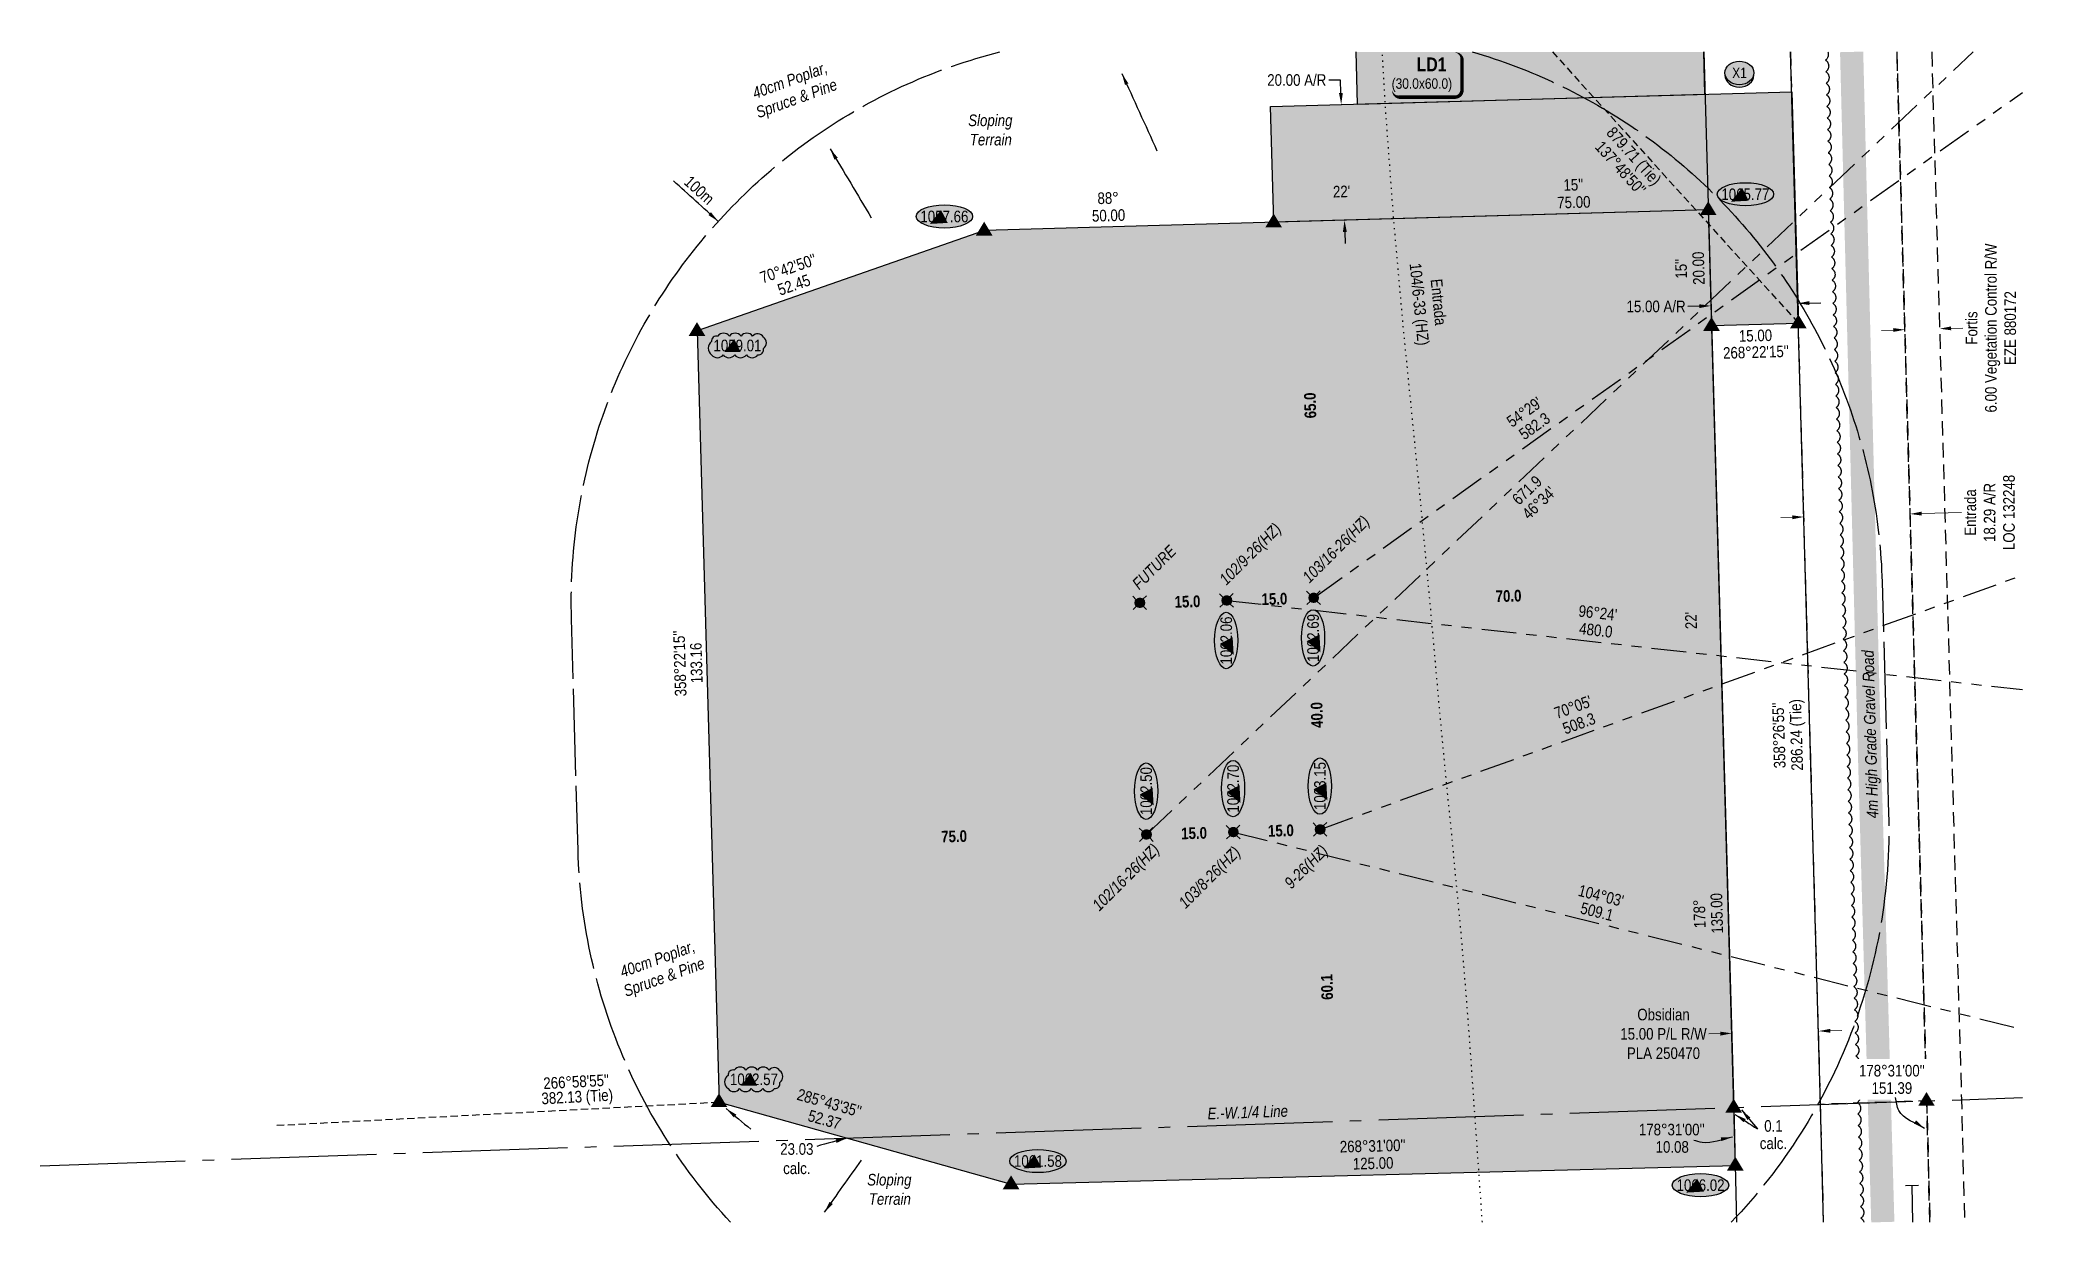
# Model space of a CAD drawing. Extents: x 634445 to 652632, y 5817173 to 5838663.
# Drawn here: x 643520 to 645259, y 5835315 to 5836345 of the extents above; entities that cross this region are included whole.
import ezdxf
from ezdxf.enums import TextEntityAlignment as Align

# ---------------------------------------------------------------- set-up
doc = ezdxf.new("R2010")
doc.units = 0
doc.header["$LTSCALE"] = 5
doc.header["$PDSIZE"] = 0.5
for name, pattern in [('0', [1, 1, 0]), ('foc-ACCESSROAD', [3.75, 2.5, -1.25]), ('foc-BUFFER', [16.75, 15, -1.75]), ('foc-DOT', [1, 0.2, -0.8]), ('foc-DRILLPATH', [14.75, 6, -1.75, 1.75, -1.75, 1.75, -1.75]), ('foc-FLOWLINE', [3.75, 2.5, -1.25]), ('foc-QUARTERLINE', [33, 25, -3, 2, -3]), ('foc-TIELINE', [1.875, 1.25, -0.625])]:
    doc.linetypes.add(name, pattern=pattern)
doc.layers.get('Defpoints').update_dxf_attribs({"color": 9})
for name, color, linetype in [('AS-DRILL', 8, 'foc-DOT'), ('AS-POWER-EXISTING-ANC', 72, 'Continuous'), ('AS-ROADS', 254, 'Continuous'), ('AS-SYMBOL', 7, 'Continuous'), ('AUX-BUFFER', 7, 'foc-BUFFER'), ('C-RW', 13, 'Continuous'), ('C-WS-S', 8, 'Continuous'), ('F-AR', 190, 'foc-ACCESSROAD'), ('F-EZE', 190, 'foc-FLOWLINE'), ('F-WS', 190, 'foc-ACCESSROAD'), ('L-BD', 7, 'Continuous'), ('L-BD1', 253, 'Continuous'), ('L-MON', 1, 'Continuous'), ('L-SECQ', 8, 'foc-QUARTERLINE'), ('L-TIE', 7, 'foc-TIELINE'), ('L-TIE-T', 7, 'Continuous'), ('P-CROSSINGS', 250, 'Continuous'), ('P-ELEVATION', 7, 'Continuous'), ('P-PDRILLPATH', 12, 'foc-DRILLPATH'), ('P-PROPOSED', 10, 'Continuous'), ('P-PROPOSED-H', 21, 'Continuous'), ('P-TEMP-BLOCKS', 250, 'Continuous'), ('P-TEMP-H', 41, 'Continuous'), ('P-TEMP_LOG DECK', 46, 'Continuous'), ('P-TXT', 4, 'Continuous'), ('T-BUSH', 110, '0'), ('T-BUSH-T', 110, 'Continuous'), ('T-SLOPE', 48, 'Continuous')]:
    doc.layers.add(name, color=color, linetype=linetype)
for name, color, linetype, lineweight in [('C-RW-T', 13, 'Continuous', 9), ('F-AR-T', 190, 'Continuous', 9), ('F-EZE-T', 190, 'Continuous', 9), ('T-TEXT', 48, 'Continuous', 18)]:
    doc.layers.add(name, color=color, linetype=linetype, lineweight=lineweight)
doc.styles.add('100L', font='ARIALN.TTF', dxfattribs={"height": 11})
doc.styles.add('80', font='ARIALN.TTF', dxfattribs={"height": 10})
doc.styles.add('80CG', font='ARIALN.TTF', dxfattribs={"height": 10})
doc.styles.add('80L', font='ARIALN.TTF', dxfattribs={"height": 10})
doc.styles.add('80LS', font='ARIALNI.TTF', dxfattribs={"height": 10})
doc.styles.add('BOLD', font='ARIALNB.TTF')
doc.styles.add('Crossing', font='ARIALN.TTF', dxfattribs={"height": 10})
doc.dimstyles.new('CG2011', dxfattribs={"dimscale": 5, "dimtxt": 9, "dimasz": 2, "dimexe": 0.2, "dimexo": 0.0625, "dimgap": 0.5, "dimtad": 0, "dimtih": 1, "dimtoh": 1, "dimzin": 0, "dimdsep": 46, "dimtxsty": '80CG', "dimcen": 0.1, "dimse1": 1, "dimse2": 1, "dimclrd": 256, "dimclrt": 256, "dimaunit": 1, "dimadec": 4, "dimazin": 0, "dimtfac": 0.06, "dimtofl": 0, "dimtmove": 0, "dimatfit": 1, "dimfxl": 0.2, "dimtolj": 1, "dimtzin": 0, "dimlwd": -1, "dimarcsym": 0})
doc.dimstyles.new('Compass 5 000', dxfattribs={"dimscale": 5, "dimtxt": 9, "dimasz": 2, "dimexe": 0.2, "dimexo": 0.0625, "dimgap": 0.5, "dimtad": 0, "dimtih": 1, "dimtoh": 1, "dimzin": 0, "dimdsep": 46, "dimtxsty": '80CG', "dimcen": 0.1, "dimse1": 1, "dimse2": 1, "dimclrd": 256, "dimclrt": 256, "dimaunit": 1, "dimadec": 4, "dimazin": 0, "dimtfac": 0.06, "dimtofl": 0, "dimtmove": 0, "dimatfit": 1, "dimfxl": 0.2, "dimtolj": 1, "dimtzin": 0, "dimlwd": -1, "dimarcsym": 0})

msp = doc.modelspace()

# ---------------------------------------------------------------- texts
at = {"layer": 'AUX-BUFFER', "insert": (644081.0178336015, 5836228.738163914), "char_height": 10.00000000000007, "attachment_point": 1, "rotation": 317.8573445067517, "style": '80L'}
msp.add_mtext_dynamic_manual_height_columns('100m', width=6.844891953239522, gutter_width=44.9867394, heights=[0], dxfattribs=at)
at = {"layer": 'C-WS-S', "insert": (644727.3515756946, 5836155.272222771), "char_height": 10.00000000000007, "attachment_point": 1, "rotation": 275.6630992975397, "style": '80L'}
msp.add_mtext_dynamic_manual_height_columns('\\pi16.00858;Entrada\\P\\pi0.67434;104/6-33 (HZ)', width=70.72793624194897, gutter_width=49.99971091648371, heights=[0], dxfattribs=at)
at = {"layer": 'L-BD', "color": 5, "style": '80L'}
for s, rotation, p in [("54°29'", 35.50649999999794, (644799.8892174701, 5836024.094855925)), ('582.3', 35.50649999999794, (644808.5985712741, 5836011.887703518)), ("70°05'", 19.9126999999984, (644841.8621037136, 5835769.433195378)), ('508.3', 19.9126999999984, (644846.9694078619, 5835755.334157897))]:
    msp.add_text(s, height=9.997053200000012, rotation=rotation, dxfattribs=at).set_placement(p, align=Align.MIDDLE)
at = {"layer": 'L-BD', "style": '80L'}
for s, rotation, p in [('671.9', 43.44530008321652, (644802.138007167, 5835956.58064672)), ("46°34'", 43.44530008321652, (644812.4499008737, 5835945.693394464)), ("96°24'", 353.6030203393564, (644863.2523110083, 5835850.707843298)), ('480.0', 353.6030203393564, (644861.5815656575, 5835835.805627906)), ("104°03'", 345.9566046137929, (644866.0078595385, 5835606.753197219)), ('509.1', 345.9566046137929, (644862.5510196697, 5835592.933171935))]:
    msp.add_text(s, height=9.997053200000005, rotation=rotation, dxfattribs=at).set_placement(p, align=Align.MIDDLE)
at = {"layer": 'L-BD', "color": 3, "char_height": 9.997110999999988, "attachment_point": 1, "style": '80L'}
for s, width, insert, rotation in [('{\\fArial Narrow|b1|i0|c0|p34;65.0}', 40.51669483729039, (644610.4383259257, 5836018.408724285), 91.60305555555556), ('{\\fArial Narrow|b1|i0|c0|p34;15.0}', 21.83955328137536, (644498.0179305251, 5835865.157408105), 1.6146481823076908), ('{\\fArial Narrow|b1|i0|c0|p34;70.0}', 40.51669483729039, (644774.9454811214, 5835870.02026477), 1.6146481823076908), ('{\\fArial Narrow|b1|i0|c0|p34;40.0}', 40.51669483729039, (644616.1975189158, 5835751.327548287), 91.60305555555556), ('{\\fArial Narrow|b1|i0|c0|p34;75.0}', 40.51669483729039, (644296.7173146557, 5835662.585635469), 1.6146481823076908), ('{\\fArial Narrow|b1|i0|c0|p34;15.0}', 21.83955328137536, (644503.712930525, 5835665.31740805), 1.6146481823076908), ('{\\fArial Narrow|b1|i0|c0|p34;60.1}', 40.51669483729039, (644624.9042514317, 5835516.700494048), 91.60305555555556)]:
    msp.add_mtext_dynamic_manual_height_columns(s, width=width, gutter_width=49.99971091648371, heights=[0], dxfattribs=dict(at, insert=insert, rotation=rotation))
at = {"layer": 'L-BD', "color": 3, "char_height": 9.997110999999988, "attachment_point": 1, "rotation": 1.6146481823076908, "style": '80L', "bg_fill": 1, "box_fill_scale": 1.15, "bg_fill_color": 21, "bg_fill_transparency": 0}
for insert in [(644573.0079305249, 5835867.462408096), (644578.6129305183, 5835667.567408047)]:
    msp.add_mtext_dynamic_manual_height_columns('{\\fArial Narrow|b1|i0|c0|p34;15.0}', width=21.83955328137536, gutter_width=49.99971091648371, heights=[0], dxfattribs=dict(at, insert=insert))
at = {"layer": 'L-BD1', "color": 6, "style": '80L'}
for s, rotation, p in [('88°', 1.624400000000828, (644440.8489349837, 5836208.650376759)), ("22'", 1.624400000000828, (644642.2482967742, 5836214.361935407)), ('75.00', 1.624400000000828, (644842.5664710035, 5836205.041223536)), ("15''", 1.624400000000828, (644842.1413767433, 5836220.030776846)), ('50.00', 1.624400000000828, (644441.274029245, 5836193.660823449)), ("70°42'50''", 19.27590000000597, (644164.9479205072, 5836147.916560241)), ('20.00', 91.6230000000018, (644950.0835947085, 5836148.084159463)), ('52.45', 19.27590000000597, (644169.8982208099, 5836133.761633875)), ("15''", 91.6230000000018, (644935.0940306463, 5836147.659444542)), ('15.00', 1.624400000000828, (644999.2043641392, 5836089.970559129)), ("268°22'15''", 1.624400000000828, (644999.6082036863, 5836075.730483484)), ("22'", 91.6230000000018, (644943.5002015936, 5835844.170751514)), ("358°22'15''", 91.63299999999931, (644071.4492136302, 5835807.046091163)), ('133.16', 91.63299999999931, (644085.6892291026, 5835807.452046917)), ('178°', 91.6230000000018, (644950.8824361813, 5835591.016726748)), ('135.00', 91.6230000000018, (644965.8720002429, 5835591.441441671)), ("285°43'35''", 344.2735000000041, (644200.3750529962, 5835427.902090937)), ('52.37', 344.2735000000041, (644196.3105738042, 5835413.467846162)), ("268°31'00''", 1.481000000003972, (644669.0449757142, 5835390.791800546)), ('125.00', 1.481000000003972, (644669.4325428933, 5835375.801230002))]:
    msp.add_text(s, height=9.997053200000012, rotation=rotation, dxfattribs=at).set_placement(p, align=Align.MIDDLE)
for s, p in [("178°31'00''", (644927.0046205936, 5835404.89791067)), ('10.08', (644927.3921877728, 5835389.907340127))]:
    msp.add_text(s, height=9.997053200000012, dxfattribs=at).set_placement(p, align=Align.MIDDLE)
at = {"layer": 'L-SECQ', "insert": (644526.4742811392, 5835423.650296645), "char_height": 9.995164100000085, "attachment_point": 1, "rotation": 1.968120614408393, "style": '80L'}
msp.add_mtext_dynamic_manual_height_columns('{\\fArial Narrow|b0|i1|c0|p34;E.-W.1/4 Line }', width=109.944627258035, gutter_width=49.985266, heights=[0], dxfattribs=at)
at = {"layer": 'L-TIE-T', "style": '80L'}
for s, height, rotation, p in [('879.71 (Tie)', 9.997053200000012, 312.1860395172409, (644893.4584434608, 5836244.078641787)), ("137°48'50''", 9.997053200000012, 312.1860395172409, (644882.9027625106, 5836234.512010175)), ("266°58'55''", 9.997053200000009, 3.01315793850111, (643982.095940207, 5835446.229675027)), ('382.13 (Tie)', 9.997053200000009, 3.01315793850111, (643983.0402547121, 5835432.015206661))]:
    msp.add_text(s, height=height, rotation=rotation, dxfattribs=at).set_placement(p, align=Align.MIDDLE)
at = {"layer": 'P-TXT', "char_height": 9.994222834632094, "attachment_point": 1, "rotation": 45, "style": '100L', "bg_fill": 1, "box_fill_scale": 1.15, "bg_fill_color": 21, "bg_fill_transparency": 0}
for s, width, insert in [('{\\fArial Narrow|b0|i1|c0|p34;102/9-26(HZ)}', 73.86225858095935, (644535.8274089893, 5835881.060060795)), ('{\\fArial Narrow|b0|i1|c0|p34;103/16-26(HZ)}', 73.86225858095935, (644607.4833609308, 5835882.929808936)), ('{\\fArial Narrow|b0|i1|c0|p34;FUTURE}', 47.03756572122303, (644460.581800174, 5835877.150918989)), ('{\\fArial Narrow|b0|i1|c0|p34;103/8-26(HZ)}', 73.86225858095935, (644500.652224474, 5835602.034313109)), ('{\\fArial Narrow|b0|i1|c0|p34;9-26(HZ)}', 45.21741524616454, (644591.8425407492, 5835619.065621013)), ('{\\fArial Narrow|b0|i1|c0|p34;102/16-26(HZ)}', 67.49673783989383, (644426.2048534706, 5835599.942753445))]:
    msp.add_mtext_dynamic_manual_height_columns(s, width=width, gutter_width=54.99968200813208, heights=[0], dxfattribs=dict(at, insert=insert))
at = {"layer": 'P-TXT', "insert": (645014.7042093464, 5835400.450936619), "char_height": 10.00000000000008, "width": 22.67844474761271, "attachment_point": 5, "line_spacing_factor": 0.8997347879999946, "style": '80CG'}
msp.add_mtext('\\A1;0.1\\Pcalc.', dxfattribs=at)
at = {"layer": 'P-TXT', "insert": (644172.3886197408, 5835379.73098831), "char_height": 10.00000000000008, "width": 22.67844474761271, "attachment_point": 5, "style": '80CG'}
msp.add_mtext('\\A1;23.03\\Pcalc.', dxfattribs=at)
at = {"layer": 'T-BUSH-T', "char_height": 9.997053200000016, "attachment_point": 2, "rotation": 20.00000000000167, "style": '80LS'}
for insert, width in [((644164.6700313805, 5836315.040454078), 73.52991061640843), ((644050.4377453206, 5835556.881375662), 73.02526856801649)]:
    msp.add_mtext('40cm Poplar, Spruce & Pine', dxfattribs=dict(at, insert=insert, width=width))
at = {"layer": 'T-TEXT', "char_height": 9.997053200000005, "attachment_point": 1, "style": '80L'}
for insert in [(644319.7256841972, 5836280.703351826), (644232.623644972, 5835366.634438692)]:
    msp.add_mtext_dynamic_manual_height_columns('\\pi0.46137;{\\fArial Narrow|b0|i1|c0|p34;Sloping\\P\\pi1.85932;Terrain}', width=38.28553888130969, gutter_width=50, heights=[0], dxfattribs=dict(at, insert=insert))
at = {"layer": 'T-TEXT', "insert": (645093.1606890546, 5835745.83666426), "char_height": 9.997070000000003, "width": 145.7939683466577, "attachment_point": 2, "rotation": 91.62777777777777, "style": '80LS'}
msp.add_mtext('4m High Grade Gravel Road', dxfattribs=at)

# ---------------------------------------------------------------- blocks, each defined once
blk = doc.blocks.new('*U525')
at = {"color": 210}
blk.add_line((1.099764627740344, 0.0227544187168793), (-1.099764627740344, -0.0227544187168793), dxfattribs=at)
at = {"layer": 'AS-SYMBOL', "color": 210, "flags": 128}
blk.add_lwpolyline([(0.1305710197504671, -6.310747407624667), (0, 0)], dxfattribs=at)
blk = doc.blocks.new('STRIA')
blk.add_hatch(color=255).paths.add_polyline_path([(-0.0414550714867801, 1.521379340009161), (-1.474693147280959, -0.867350786313807), (1.391783004306489, -0.867350786313807)])
blk = doc.blocks.new('STRIAA')
blk.add_blockref('STRIA', (0, 0))
blk = doc.blocks.new('STRIB')
at = {"color": 1}
blk.add_solid([(-1.121455071486707, -0.6673507863138184), (-0.0414550714867801, 1.132649213686192), (1.038544928513147, -0.6673507863138184)], dxfattribs=at)
blk = doc.blocks.new('STRIBB')
blk.add_blockref('STRIB', (0, 0))
blk = doc.blocks.new('STRICC')
for name in ['STRIAA', 'STRIBB']:
    blk.add_blockref(name, (0, 0))
blk = doc.blocks.new('fdspike')
blk.add_blockref('STRICC', (0, 0))
blk = doc.blocks.new('WC')
at = {"layer": 'L-MON'}
h = blk.add_hatch(color=255, dxfattribs=at)
h.dxf.hatch_style = 1
edge = h.paths.add_edge_path()
edge.add_arc((1e-16, -3.47e-14), 0.9, 0, 360)
at = {"layer": 'L-MON', "color": 240, "flags": 128}
for points in [[(-0.6221317521915455, 0.5029434191984639), (-1.231742929986921, 1.120400313844549)], [(0.5200624085104745, 0.6078939802747209), (1.126191209577769, 1.206321004927269)], [(-1.178786742863962, -1.184577638598091), (-0.5588098224687501, -0.5724784557627332)], [(1.15915571353878, -1.184577638598091), (0.5567817565693919, -0.5744511080601575)]]:
    blk.add_lwpolyline(points, dxfattribs=at)
at = {"layer": 'L-MON', "color": 240}
for radius in [0.8, 0.3730220647719884]:
    blk.add_circle((1e-16, -3.47e-14), radius, dxfattribs=at)
blk = doc.blocks.new('TRIA')
blk.add_hatch(color=255).paths.add_polyline_path([(-0.0414550714867801, 1.521379340009161), (-1.474693147280959, -0.867350786313807), (1.391783004306489, -0.867350786313807)])
blk = doc.blocks.new('TRIAA')
blk.add_blockref('TRIA', (0, 0))
blk = doc.blocks.new('TRIB')
at = {"color": 1}
blk.add_lwpolyline([(-1.121455071486707, -0.6673507863138184), (-0.0414550714867801, 1.132649213686192), (1.038544928513147, -0.6673507863138184)], close=True, dxfattribs=at)
blk = doc.blocks.new('TRIBB')
blk.add_blockref('TRIB', (0, 0))
blk = doc.blocks.new('TRICC')
for name in ['TRIAA', 'TRIBB']:
    blk.add_blockref(name, (0, 0))
blk = doc.blocks.new('plspike')
blk.add_blockref('TRICC', (0, 0))
blk = doc.blocks.new('we')
at = {"layer": 'P-ELEVATION'}
h = blk.add_hatch(color=111, dxfattribs=at)
h.dxf.hatch_style = 1
edge = h.paths.add_edge_path()
edge.add_ellipse((0, 0), major_axis=(-24.375, 0), ratio=0.4102564102564102, start_angle=0, end_angle=360)
at = {"layer": 'P-ELEVATION', "color": 7, "flags": 128}
blk.add_lwpolyline([(0, 0, 12.5, 0, 0), (-12.42052458118451, -6.430406050246802, 0, 0, 0)], format="xyseb", dxfattribs=at)
at = {"layer": 'P-ELEVATION', "color": 7}
blk.add_ellipse((0, 0), major_axis=(-24.375, 0), ratio=0.4102564102564102, dxfattribs=at)
at = {"layer": 'P-ELEVATION', "style": '80'}
blk.add_attdef('ELEVATION', text='', height=10, dxfattribs=at).set_placement((0, 0), align=Align.MIDDLE_CENTER)
blk = doc.blocks.new('*D527')
at = {"layer": 'Defpoints', "color": 0, "transparency": 16777216}
for p in [(645126.9596995735, 5836131.414943555), (645156.9228129529, 5836132.266470668), (645157.9557798773, 5836095.918943247)]:
    blk.add_point(p, dxfattribs=at)
at = {"layer": 'F-EZE-T', "transparency": 16777216}
for p, q in [((645117.9967023022, 5836094.783339028), (645108.0007381069, 5836094.499261922)), ((645167.9517440728, 5836096.203020353), (645177.9477082682, 5836096.487097458))]:
    blk.add_line(p, q, dxfattribs=at)
for points in [[(645117.949356118, 5836096.449333061), (645118.0440484866, 5836093.117344996), (645127.9926664978, 5836095.067416134)], [(645167.9043978885, 5836097.869014386), (645167.9990902571, 5836094.537026321), (645157.9557798773, 5836095.918943247)]]:
    blk.add_solid(points, dxfattribs=at)
at = {"layer": 'F-EZE-T', "transparency": 16777216, "insert": (645202.3186171057, 5836096.487097458), "char_height": 10, "attachment_point": 5, "rotation": 90, "style": '80CG'}
blk.add_mtext('\\A1;Fortis\\P6.00 Vegetation Control R/W\\PEZE 880172', dxfattribs=at)
blk = doc.blocks.new('*D528')
at = {"layer": 'Defpoints', "color": 0, "transparency": 16777216}
for p in [(645132.5179875367, 5835936.077525233), (645132.6359268811, 5835931.927969248), (645041.0567651573, 5835929.325091655)]:
    blk.add_point(p, dxfattribs=at)
at = {"layer": 'F-AR-T', "transparency": 16777216}
for p, q in [((645030.9428624633, 5835933.19054077), (645020.9468991137, 5835932.906433899)), ((645142.5139508863, 5835936.361632103), (645176.7911128709, 5835937.335863087))]:
    blk.add_line(p, q, dxfattribs=at)
for points in [[(645030.8955113182, 5835934.856534662), (645030.9902136084, 5835931.524546877), (645040.9388258129, 5835933.47464764)], [(645142.4665997413, 5835938.027625995), (645142.5613020314, 5835934.695638211), (645132.5179875367, 5835936.077525233)]]:
    blk.add_solid(points, dxfattribs=at)
at = {"layer": 'F-AR-T', "transparency": 16777216, "insert": (645201.2268521223, 5835937.335863087), "char_height": 10, "attachment_point": 5, "rotation": 90, "style": '80CG'}
blk.add_mtext('\\A1;Entrada\\P18.29 A/R\\PLOC 132248', dxfattribs=at)
blk = doc.blocks.new('*D529')
at = {"layer": 'C-RW-T', "transparency": 16777216}
for p, q in [((644968.9489145147, 5835487.651645688), (644958.9522683363, 5835487.392676227)), ((645063.7276096768, 5835490.106947922), (645073.7242558553, 5835490.365917385))]:
    blk.add_line(p, q, dxfattribs=at)
for points in [[(644968.9057529378, 5835489.317753385), (644968.9920760918, 5835485.985537992), (644978.9455606933, 5835487.910615151)], [(645063.6844480998, 5835491.773055619), (645063.7707712539, 5835488.440840226), (645053.7309634984, 5835489.847978461)]]:
    blk.add_solid(points, dxfattribs=at)
at = {"layer": 'Defpoints', "color": 0, "transparency": 16777216}
for p in [(644978.9455606933, 5835487.910615151), (645057.5951236676, 5835340.685055172), (644982.8097208625, 5835338.747691862)]:
    blk.add_point(p, dxfattribs=at)
at = {"layer": 'C-RW-T', "transparency": 16777216, "insert": (644919.866320178, 5835487.392676228), "char_height": 10, "attachment_point": 5, "style": '80CG'}
blk.add_mtext('\\A1;Obsidian\\P15.00 P/L R/W\\PPLA 250470', dxfattribs=at)
blk = doc.blocks.new('*D530')
at = {"layer": 'Defpoints', "color": 0, "transparency": 16777216}
for p in [(644757.1449882626, 5836292.628376542), (644759.9789499963, 5836192.69802115), (644644.7527622954, 5836189.430279277)]:
    blk.add_point(p, dxfattribs=at)
at = {"layer": 'P-TXT', "transparency": 16777216}
for p, q in [((644641.3214382881, 5836310.424653842), (644631.321438288, 5836310.424653841)), ((644641.6353208524, 5836299.356615825), (644641.3214382881, 5836310.424653842)), ((644645.0362420046, 5836179.434298122), (644645.3197217138, 5836169.438316967))]:
    blk.add_line(p, q, dxfattribs=at)
for points in [[(644643.3013177116, 5836299.403862443), (644639.9693239932, 5836299.309369206), (644641.9188005616, 5836289.360634669)], [(644646.7022388638, 5836179.48154474), (644643.3702451454, 5836179.387051504), (644644.7527622954, 5836189.430279277)]]:
    blk.add_solid(points, dxfattribs=at)
at = {"layer": 'P-TXT', "transparency": 16777216, "insert": (644603.586104045, 5836310.424653842), "char_height": 10, "attachment_point": 5, "style": '80CG'}
blk.add_mtext('\\A1;20.00 A/R', dxfattribs=at)
blk = doc.blocks.new('xing2')
h = blk.add_hatch(color=50)
h.dxf.hatch_style = 1
edge = h.paths.add_edge_path()
edge.add_ellipse((0, 0), major_axis=(-12.5, 0), ratio=0.8162973455633619, start_angle=0, end_angle=360)
h = blk.add_hatch(color=250)
h.dxf.hatch_style = 1
edge = h.paths.add_edge_path()
edge.add_ellipse((0, -2.047489049626165), major_axis=(-12.5, 0), ratio=0.8162973455633619, start_angle=0, end_angle=180)
edge.add_line((12.5, -2.047489049626165), (12.5, 0))
edge.add_ellipse((0, 0), major_axis=(-12.5, 0), ratio=0.8162973455633619, start_angle=0, end_angle=180, ccw=False)
edge.add_line((-12.5, 0), (-12.5, -2.047489049626165))
at = {"color": 250}
blk.add_ellipse((0, 0), major_axis=(-12.5, 0), ratio=0.8162973455633619, dxfattribs=at)
blk.add_ellipse((0, -2.047489049626165), major_axis=(-12.5, 0), ratio=0.8162973455633619, start_param=0, end_param=3.141592653589793, dxfattribs=at)
at = {"color": 250, "style": 'Crossing'}
blk.add_attdef('CROSSING', text='', height=9, dxfattribs=at).set_placement((0.08916442567715421, 0.0199513138486509), align=Align.MIDDLE_CENTER)
at = {"color": 250, "style": 'Crossing', "flags": 1}
for tag, p in [('OWNER', (0.08916442567715421, -12.49201765665748)), ('DESCRIPTION', (0.08916442567715421, -25.770021277247)), ('LOCATION', (0.08916442567715421, -39.30337514164421)), ('DWG_REF', (0.08916442567715421, -52.83672900604233))]:
    blk.add_attdef(tag, text='', height=9, dxfattribs=at).set_placement(p, align=Align.MIDDLE_CENTER)
blk = doc.blocks.new('*D537')
at = {"layer": 'Defpoints', "color": 0, "transparency": 16777216}
for p in [(644960.7510784746, 5836115.634216558), (644960.7856834918, 5836114.417069242), (645035.7337859884, 5836116.547937332)]:
    blk.add_point(p, dxfattribs=at)
at = {"layer": 'P-TXT', "transparency": 16777216}
for p, q in [((644950.7551177053, 5836115.350018919), (644940.7591569347, 5836115.065821279)), ((645045.6951417404, 5836118.049282287), (645055.6911025099, 5836118.333479926))]:
    blk.add_line(p, q, dxfattribs=at)
for points in [[(644950.707751432, 5836117.016012381), (644950.8024839786, 5836113.684025457), (644960.7510784746, 5836115.634216558)], [(645045.6477754671, 5836119.71527575), (645045.7425080137, 5836116.383288826), (645035.6991809711, 5836117.765084648)]]:
    blk.add_solid(points, dxfattribs=at)
at = {"layer": 'P-TXT', "transparency": 16777216, "insert": (644913.4774379716, 5836115.065821278), "char_height": 10, "attachment_point": 5, "style": '80CG'}
blk.add_mtext('\\A1;15.00 A/R', dxfattribs=at)
blk = doc.blocks.new('*U588')
at = {"true_color": 0xff8aff}
h = blk.add_hatch(color=211, dxfattribs=at)
edge = h.paths.add_edge_path()
edge.add_line((-23.99999999999998, -20), (23.99999999999998, -20))
edge.add_arc((23.99999999999998, -14), 6, 270, 360)
edge.add_line((29.99999999999998, -14), (29.99999999999998, 12.5))
edge.add_arc((23.99999999999998, 12.5), 6, 0, 90)
edge.add_line((23.99999999999998, 18.5), (-23.99999999999998, 18.5))
edge.add_arc((-23.99999999999998, 12.5), 6, 90, 180)
edge.add_line((-29.99999999999998, 12.5), (-29.99999999999998, -14))
edge.add_arc((-23.99999999999998, -14), 6, 180, 270)
at = {"color": 250, "flags": 128}
blk.add_lwpolyline([(-23.99999999999998, -20, 3, 3, 0), (23.99999999999998, -20, 3, 3, 0.414213562373095), (29.99999999999998, -14, 3, 3, 0), (29.99999999999998, 12.5, 3, 0, 0.414213562373095), (23.99999999999998, 18.5, 0, 0, 0), (-23.99999999999998, 18.5, 0, 0, 0.414213562373095), (-29.99999999999998, 12.5, 0, 0, 0), (-29.99999999999998, -14, 0, 3, 0.414213562373095)], format="xyseb", close=True, dxfattribs=at)
at = {"flags": 128}
blk.add_lwpolyline([(25.27293963311909, -11.85339842725016, 0, 7.5, 0), (-3.398394867633905e-15, 4.930380657631324e-32, 0, 0, 0)], format="xyseb", dxfattribs=at)
at = {"color": 250}
for tag, p, height, style in [('TEMP_AREA_W1_001', (-9.212824010914055, 2.244292974654144), 12, 'BOLD'), ('ENTER_TEXT_001', (-30.65586630286495, -12.77706553451505), 9, '80')]:
    blk.add_attdef(tag, p, '', height=height, dxfattribs=dict(at, style=style))
blk = doc.blocks.new('*U577')
at = {"layer": 'P-ELEVATION'}
h = blk.add_hatch(color=111, dxfattribs=at)
h.dxf.hatch_style = 1
edge = h.paths.add_edge_path()
edge.add_arc((-17.35, -4.498962302481988), 6.103872947518012, 215.000000049745, 324.9999999502549)
edge.add_arc((-7.350000000000001, -4.498962302481988), 6.103872947518012, 215.000000049745, 324.9999999502549)
edge.add_arc((2.649999999999997, -4.49896230248199), 6.103872947518009, 215.000000049745, 324.9999999502549)
edge.add_arc((12.65, -4.498962302481988), 6.103872947518014, 215.000000049745, 324.9999999502549)
edge.add_arc((18.14445002031546, -3.704512282166537), 4.323851935097695, 263.4336304121956, 373.4336303127054)
edge.add_arc((18.84896230248199, 2.299999999999989), 6.103872947518012, 305.0000000497451, 414.999999950255)
edge.add_arc((17.45492736117374, 4.39403494130825), 5.692659225855938, 30.69553108923699, 140.6955309897469)
edge.add_arc((8.050000000000013, 4.498962302481985), 6.103872947518018, 35.00000004974505, 144.999999950255)
edge.add_arc((-1.949999999999989, 4.498962302481991), 6.103872947518007, 35.00000004974505, 144.999999950255)
edge.add_arc((-11.94999999999999, 4.498962302481985), 6.103872947518018, 35.00000004974505, 144.999999950255)
edge.add_arc((-18.03952265914172, 3.809439643340282), 4.329879412592375, 75.42607878984403, 185.4260786903539)
edge.add_arc((-18.35881702482946, -2.29999999999999), 6.958415160170545, 125.000000049745, 234.9999999502549)
at = {"color": 240, "flags": 128}
blk.add_lwpolyline([(-22.35, -8, 0.52056705), (-12.35, -8, 0.52056705), (-2.350000000000001, -8, 0.52056705), (7.649999999999995, -8, 0.52056705), (17.65, -8, 0.52056705), (22.35, -2.70000000000001, 0.52056705), (22.35, 7.29999999999999, 0.52056705), (13.05000000000002, 8, 0.52056705), (3.050000000000008, 8, 0.52056705), (-6.949999999999985, 8, 0.52056705), (-16.95, 8, 0.52056705), (-22.35, 3.40000000000002, 0.52056705)], format="xyb", close=True, dxfattribs=at)
at = {"layer": 'P-ELEVATION', "color": 240, "flags": 128}
blk.add_lwpolyline([(0, 0, 12.5, 0, 0), (-11.05051911358714, -5.526311665869798, 0, 0, 0)], format="xyseb", dxfattribs=at)
at = {"layer": 'P-ELEVATION', "color": 240, "style": '80'}
blk.add_attdef('ELEVATION', text='', height=10, dxfattribs=at).set_placement((0, 0), align=Align.MIDDLE_CENTER)

# ---------------------------------------------------------------- dimensions: what is measured, and where the dimension line sits
at = {"layer": 'C-RW-T', "color": 4}
dim = msp.add_aligned_dim(p1=(645057.5951236676, 5835340.685055172), p2=(644982.8097208625, 5835338.747691862), distance=-149.21296665435648, text='Obsidian\\P15.00 P/L R/W\\PPLA 250470', dimstyle='Compass 5 000', dxfattribs=at)
dim.commit()
dim.dimension.update_dxf_attribs({"geometry": '*D529', "text_midpoint": (644919.866320178, 5835487.392676228)})
at = {"layer": 'F-AR-T', "color": 4}
dim = msp.add_linear_dim(base=(645132.5179875367, 5835936.077525233), p1=(645041.0567651573, 5835929.325091655), p2=(645132.6359268811, 5835931.927969248), angle=1.6280315254427569, text='Entrada\\P18.29 A/R\\PLOC 132248', dimstyle='Compass 5 000', dxfattribs=at)
dim.commit()
dim.dimension.update_dxf_attribs({"geometry": '*D528', "text_midpoint": (645201.2268521223, 5835937.335863087), "dimtype": 161, "text_rotation": 90})
at = {"layer": 'F-EZE-T', "color": 4}
dim = msp.add_aligned_dim(p1=(645126.9596995736, 5836131.414943555), p2=(645156.9228129528, 5836132.266470668), distance=-36.36220249508005, text='Fortis\\P6.00 Vegetation Control R/W\\PEZE 880172', dimstyle='Compass 5 000', dxfattribs=at)
dim.commit()
dim.dimension.update_dxf_attribs({"geometry": '*D527', "text_midpoint": (645202.3186171057, 5836096.487097458), "text_rotation": 90})
at = {"layer": 'P-TXT'}
for base, p1, p2, angle, text, picture, middle in [((644644.7527622954, 5836189.430279277), (644757.1449882626, 5836292.628376543), (644759.9789499964, 5836192.69802115), 271.6244367092263, '20.00 A/R', '*D530', (644603.586104045, 5836310.424653842)), ((644960.7510784746, 5836115.634216558), (645035.7337859883, 5836116.547937332), (644960.7856834917, 5836114.417069242), 181.62855180576184, '15.00 A/R', '*D537', (644913.4774379716, 5836115.065821278))]:
    dim = msp.add_linear_dim(base=base, p1=p1, p2=p2, angle=angle, text=text, dimstyle='Compass 5 000', dxfattribs=at)
    dim.commit()
    dim.dimension.update_dxf_attribs({"geometry": picture, "text_midpoint": middle, "dimtype": 161})

# ---------------------------------------------------------------- hatches: boundary and pattern name
at = {"layer": 'P-PROPOSED-H'}
h = msp.add_hatch(color=256, dxfattribs=at)
h.dxf.hatch_style = 1
h.paths.add_polyline_path([(644581.0067776735, 5836287.633208182), (645030.6956438551, 5836300.386100276), (645036.3779217298, 5836100.525796577), (644961.49235382, 5836098.402089191), (644958.6609210124, 5836198.332516296), (644583.8477963895, 5836187.70305293)])
h = msp.add_hatch(color=256, dxfattribs=at)
h.dxf.hatch_style = 1
h.paths.add_polyline_path([(644958.6609210124, 5836198.332516296), (644334.1759210126, 5836180.622516298), (644086.4888355158, 5836094.000698349), (644105.4562821086, 5835428.66529998), (644357.3609210136, 5835357.732516303), (644982.0209210127, 5835373.882516296)])
at = {"layer": 'P-TEMP-H'}
h = msp.add_hatch(color=256, dxfattribs=at)
h.dxf.hatch_style = 1
h.paths.add_polyline_path([(644954.5214324425, 5836334.746863858), (644654.4864328693, 5836334.746863857), (644655.7656012699, 5836289.75332118), (644955.5589339813, 5836298.255270662)])

# ---------------------------------------------------------------- linework, layer by layer
at = {"layer": 'AS-DRILL', "flags": 128}
msp.add_lwpolyline([(644763.6427534735, 5835325.044490658), (644762.713749013, 5835339.027083496), (644762.0158766918, 5835348.810066978), (644756.1541236379, 5835432.970800182), (644752.8619879921, 5835480.342745922), (644749.6086759858, 5835523.163585383), (644745.255532639, 5835575.805283089), (644736.3186041861, 5835668.976560247), (644733.4691537191, 5835696.853197329), (644727.0733574043, 5835764.03975365), (644723.1232879139, 5835808.390055646), (644718.7039115165, 5835858.27911486), (644709.9135672491, 5835951.554485572), (644706.8747620954, 5835982.376369555), (644705.426858133, 5835997.089026119), (644695.9017821515, 5836093.143903482), (644695.4665832678, 5836097.582777336), (644687.2681206008, 5836189.475786222), (644681.3297713221, 5836269.582292749), (644680.2433115158, 5836285.557134988), (644677.3434770931, 5836334.746863858)], dxfattribs=at)
at = {"layer": 'AS-ROADS', "const_width": 19.9942368, "flags": 128}
msp.add_lwpolyline([(645082.1385335075, 5836334.746863858), (645097.4702189887, 5835731.73892923), (645109.0278218879, 5835325.044490658)], dxfattribs=at)
at = {"layer": 'AUX-BUFFER', "color": 251, "linetype": 'foc-BUFFER', "flags": 128}
msp.add_lwpolyline([(644115.2279131276, 5835325.044490658, -0.1825206588964238), (643983.6965797814, 5835645.625105283), (643978.0415797835, 5835845.540105328, -0.3510158400137065), (644347.5356458296, 5836334.746863858, -0.3510158400137065)], format="xyb", dxfattribs=at)
at = {"layer": 'C-RW', "flags": 128}
for points in [[(644954.5214324433, 5836334.746863858), (644980.4137461738, 5835424.047704062), (644982.9781659591, 5835325.044490658)], [(645057.9817024437, 5835325.044490658), (645055.3645410183, 5835426.083875263), (645029.5301181796, 5836334.746863858)]]:
    msp.add_lwpolyline(points, dxfattribs=at)
at = {"layer": 'F-AR', "flags": 128}
msp.add_lwpolyline([(645121.1787192541, 5836334.746863858), (645146.9080119431, 5835429.781580905), (645055.3490597152, 5835426.628392724), (645029.5557490126, 5836334.746863858)], dxfattribs=at)
at = {"layer": 'F-EZE', "flags": 128}
for points in [[(645149.6252075457, 5835325.044490658), (645146.9102189643, 5835429.703929439), (645121.1869437525, 5836334.746863858)], [(645151.1684861659, 5836334.746863858), (645176.8602189628, 5835430.718929439), (645179.5001003242, 5835325.044490658)]]:
    msp.add_lwpolyline(points, dxfattribs=at)
at = {"layer": 'F-WS', "flags": 128}
msp.add_lwpolyline([(645058.0042103562, 5835325.044490658), (645055.3472346853, 5835426.628337184), (645146.9080119431, 5835429.781580905), (645149.6250415618, 5835325.044490658)], dxfattribs=at)
at = {"layer": 'L-SECQ'}
msp.add_line((643519.9226384462, 5835373.666124652), (645229.4187356462, 5835432.421853325), dxfattribs=at)
at = {"layer": 'L-TIE'}
for p, q in [((644824.1029697834, 5836334.746863858), (645036.3779217298, 5836100.525796577)), ((643723.9400694782, 5835408.583025865), (644105.4562821086, 5835428.66529998))]:
    msp.add_line(p, q, dxfattribs=at)
at = {"layer": 'P-PDRILLPATH'}
for points in [[(644618.175921012, 5835863.747516347), (645229.4187356461, 5836299.846760061)], [(644623.7809210072, 5835663.852516298), (645229.4187356462, 5835883.241714095)], [(644548.8809210088, 5835661.602516294), (645229.4187356462, 5835491.377773514)]]:
    msp.add_lwpolyline(points, dxfattribs=at)
at = {"layer": 'P-PROPOSED', "flags": 128}
for points in [[(644581.0067776735, 5836287.633208182), (645030.6956438551, 5836300.386100276), (645036.3779217298, 5836100.525796577), (644961.49235382, 5836098.402089191), (644958.6609210124, 5836198.332516296), (644583.8477963895, 5836187.70305293)], [(644958.6609210124, 5836198.332516296), (644334.1759210126, 5836180.622516298), (644086.4888355158, 5836094.000698349), (644105.4562821086, 5835428.66529998), (644357.3609210136, 5835357.732516303), (644982.0209210127, 5835373.882516296)]]:
    msp.add_lwpolyline(points, close=True, dxfattribs=at)
at = {"layer": 'P-TEMP_LOG DECK'}
msp.add_lwpolyline([(644654.4864328695, 5836334.746863858), (644655.7656012699, 5836289.75332118), (644955.5589339813, 5836298.255270662), (644954.5214324426, 5836334.746863858)], dxfattribs=at)
at = {"layer": 'T-BUSH', "flags": 128}
msp.add_lwpolyline([(645061.6267463529, 5836334.746863858, -0.3373587337765053), (645059.5936415006, 5836327.638963708, -0.52056705), (645059.8994768505, 5836317.646589743, -0.52056705), (645060.2053122018, 5836307.654215788, -0.52056705), (645060.5111475507, 5836297.661841818, -0.52056705), (645060.8169829006, 5836287.669467862, -0.52056705), (645061.1228182517, 5836277.677093891, -0.52056705), (645061.4286536006, 5836267.684719927, -0.52056705), (645061.7344889506, 5836257.692345964, -0.52056705), (645062.0403243017, 5836247.699972001, -0.52056705), (645062.3461596506, 5836237.707598045, -0.52056705), (645062.6519950005, 5836227.715224075, -0.52056705), (645062.9578303517, 5836217.722850119, -0.52056705), (645063.2636657016, 5836207.730476148, -0.52056705), (645063.5695010505, 5836197.738102184, -0.52056705), (645063.8753364006, 5836187.745728228, -0.52056705), (645064.1811717516, 5836177.753354259, -0.52056705), (645064.4870071005, 5836167.760980302, -0.52056705), (645064.7928424504, 5836157.768606332, -0.52056705), (645065.0986778016, 5836147.776232367, -0.52056705), (645065.4045131505, 5836137.783858412, -0.52056705), (645065.7103485004, 5836127.791484442, -0.52056705), (645066.0161838515, 5836117.799110485, -0.52056705), (645066.3220192004, 5836107.806736516, -0.52056705), (645066.6278545505, 5836097.814362551, -0.52056705), (645066.9336899016, 5836087.821988588, -0.52056705), (645067.2395252505, 5836077.829614624, -0.52056705), (645067.5453606005, 5836067.837240669, -0.52056705), (645067.8511959508, 5836057.844866699, -0.52056705), (645068.1570313015, 5836047.852492743, -0.52056705), (645068.4628666504, 5836037.860118773, -0.52056705), (645068.7687020004, 5836027.867744808, -0.52056705), (645069.0745373515, 5836017.875370853, -0.52056705), (645069.3803727004, 5836007.882996882, -0.52056705), (645069.6862080503, 5835997.890622926, -0.52056705), (645069.9920434015, 5835987.898248956, -0.52056705), (645070.2978787504, 5835977.905874992, -0.52056705), (645070.6037141003, 5835967.913501036, -0.52056705), (645070.9095494514, 5835957.921127065, -0.52056705), (645071.2153848003, 5835947.92875311, -0.52056705), (645071.5212201503, 5835937.936379139, -0.52056705), (645071.8270555014, 5835927.944005175, -0.52056705), (645072.1328908514, 5835917.951631212, -0.52056705), (645072.4387262003, 5835907.959257249, -0.52056705), (645072.7445615503, 5835897.966883293, -0.52056705), (645073.0503969014, 5835887.974509323, -0.52056705), (645073.3562322503, 5835877.982135367, -0.52056705), (645073.6620676003, 5835867.989761396, -0.52056705), (645073.9679029514, 5835857.997387432, -0.52056705), (645074.2737383003, 5835848.005013477, -0.52056705), (645074.5795736503, 5835838.012639507, -0.52056705), (645074.8854090014, 5835828.02026555, -0.52056705), (645075.1912443503, 5835818.02789158, -0.52056705), (645075.4970797002, 5835808.035517615, -0.52056705), (645075.8029150513, 5835798.043143652, -0.52056705), (645076.1087504002, 5835788.050769689, -0.52056705), (645076.4145857502, 5835778.058395734, -0.52056705), (645076.7204211013, 5835768.066021764, -0.52056705), (645077.0262564513, 5835758.073647799, -0.52056705), (645077.3320918002, 5835748.081273836, -0.52056705), (645077.6379271501, 5835738.088899872, -0.52056705), (645077.9437625012, 5835728.096525917, -0.52056705), (645078.2495978501, 5835718.104151946, -0.52056705), (645078.5554332001, 5835708.111777991, -0.52056705), (645078.8612685512, 5835698.119404021, -0.52056705), (645079.1671039001, 5835688.127030056, -0.52056705), (645079.4729392502, 5835678.134656101, -0.52056705), (645079.7787746013, 5835668.14228213, -0.52056705), (645080.0846099502, 5835658.149908174, -0.52056705), (645080.3904453001, 5835648.157534204, -0.52056705), (645080.6962806513, 5835638.16516024, -0.52056705), (645081.0021160011, 5835628.172786277, -0.52056705), (645081.3079513501, 5835618.180412313, -0.52056705), (645081.6137867002, 5835608.188038358, -0.52056705), (645081.9196220512, 5835598.195664387, -0.52056705), (645082.2254574001, 5835588.203290422, -0.52056705), (645082.53129275, 5835578.21091646, -0.52056705), (645082.8371281011, 5835568.218542497, -0.52056705), (645083.14296345, 5835558.226168541, -0.52056705), (645083.4487988, 5835548.233794571, -0.52056705), (645083.7546341511, 5835538.241420615, -0.52056705), (645084.0604695, 5835528.249046644, -0.52056705), (645084.36630485, 5835518.256672679, -0.52056705), (645084.6721402011, 5835508.264298725, -0.52056705), (645084.97797555, 5835498.271924755, -0.52056705), (645085.2838109, 5835488.279550798, -0.52056705), (645085.589646251, 5835478.287176828, -0.52056705), (645085.8954816011, 5835468.294802863, -0.52056705), (645086.20131695, 5835458.3024289, -0.52056705), (645086.5071523001, 5835448.310054937, -0.52056705), (645086.8129876511, 5835438.317680982, -0.52056705), (645087.118823, 5835428.325307012, -0.52056705), (645087.42465835, 5835418.332933047, -0.52056705), (645087.7304937011, 5835408.340559084, -0.52056705), (645088.03632905, 5835398.34818512, -0.52056705), (645088.3421643999, 5835388.355811165, -0.52056705), (645088.647999751, 5835378.363437195, -0.52056705), (645088.9538350999, 5835368.371063239, -0.52056705), (645089.2596704499, 5835358.378689269, -0.52056705), (645089.565505801, 5835348.386315304, -0.52056705), (645089.8713411499, 5835338.393941348, -0.52056705), (645090.1771764999, 5835328.401567378, -0.1768882947473013), (645092.6786187518, 5835325.044490658, -0.1768882947473013)], format="xyb", dxfattribs=at)

# ---------------------------------------------------------------- block references
at = {"xscale": 0.99970532, "yscale": 0.99970532, "zscale": 0.99970532}
for p, values in [((644121.1991274847, 5836081.4286429), {'ELEVATION': '1059.01'}), ((644135.3977086855, 5835448.251716207), {'ELEVATION': '1062.57'})]:
    msp.add_blockref('*U577', p, dxfattribs=at).add_auto_attribs(values)
at = {"layer": 'AS-POWER-EXISTING-ANC', "xscale": 4.998526600000009, "yscale": 4.998526600000009, "zscale": 4.998526600000009}
msp.add_blockref('*U525', (645134.2252189578, 5835356.588929441), dxfattribs=at)
at = {"layer": 'L-MON', "color": 5, "xscale": 4.998526600000009, "yscale": 4.998526600000009, "zscale": 4.998526600000009}
for p in [(644583.8477963895, 5836187.70305293), (644961.49235382, 5836098.402089191), (645036.3779217298, 5836100.525796577)]:
    msp.add_blockref('plspike', p, dxfattribs=at)
at = {"layer": 'L-MON', "color": 2, "xscale": 4.998526600000009, "yscale": 4.998526600000009, "zscale": 4.998526600000009}
for p in [(644958.6609210124, 5836198.332516296), (644334.1759210126, 5836180.622516298), (644086.4888355158, 5836094.000698349), (644105.4562821086, 5835428.66529998), (644980.6045719095, 5835423.870059881), (644982.0209210127, 5835373.882516296), (644357.3609210136, 5835357.732516303)]:
    msp.add_blockref('plspike', p, dxfattribs=at)
at = {"layer": 'L-MON', "xscale": 4.998526600000009, "yscale": 4.998526600000009, "zscale": 4.998526600000009}
for p in [(644468.2809210074, 5835859.407516357), (644543.1859210139, 5835861.44251635), (644618.175921012, 5835863.747516347), (644473.9359210061, 5835659.4925163), (644548.8809210138, 5835661.602516295), (644623.7809210072, 5835663.852516298)]:
    msp.add_blockref('WC', p, dxfattribs=at)
at = {"layer": 'P-CROSSINGS', "color": 6}
msp.add_blockref('xing2', (644985.3352217136, 5836316.604631095), dxfattribs=at).add_auto_attribs({'CROSSING': 'X1'})
at = {"layer": 'P-ELEVATION'}
for p, values in [((644990.4966307392, 5836211.896154657), {'ELEVATION': '1065.77'}), ((644299.6472164197, 5836192.752282389), {'ELEVATION': '1057.66'}), ((644380.36505497, 5835377.736724405), {'ELEVATION': '1061.58'}), ((644951.8444657981, 5835356.918830137), {'ELEVATION': '1066.02'})]:
    msp.add_blockref('we', p, dxfattribs=at).add_auto_attribs(values)
at = {"layer": 'P-ELEVATION', "rotation": 90}
for p, values in [((644542.7375880565, 5835826.843960661), {'ELEVATION': '1062.06'}), ((644617.6375880499, 5835829.093960663), {'ELEVATION': '1062.69'}), ((644548.6362198474, 5835699.054763256), {'ELEVATION': '1062.70'}), ((644623.5362198408, 5835701.304763266), {'ELEVATION': '1063.15'}), ((644473.6912198405, 5835696.944763261), {'ELEVATION': '1062.50'})]:
    msp.add_blockref('we', p, dxfattribs=at).add_auto_attribs(values)
at = {"layer": 'P-TEMP-BLOCKS', "xscale": 0.99970532, "yscale": 0.99970532, "zscale": 0.99970532}
msp.add_blockref('*U588', (644716.0558036143, 5836315.708598955), dxfattribs=at).add_auto_attribs({'TEMP_AREA_W1_001': 'LD1', 'ENTER_TEXT_001': '(30.0x60.0)'})

msp.set_redraw_order([(e.dxf.handle, doc.entitydb.next_handle()) for e in msp.query("TEXT MTEXT ATTDEF DIMENSION ARC_DIMENSION")])  # texts and dimensions are drawn at this point

# ---------------------------------------------------------------- leaders
at = {"layer": 'AUX-BUFFER', "path_type": 1}
msp.add_leader([(644104.6345621932, 5836188.479305618), (644065.9471233318, 5836223.488441338)], dimstyle='CG2011', override={"dimasz": 2, "dimgap": 0.5, "dimtad": 0}, dxfattribs=at)
at = {"layer": 'L-BD', "path_type": 1}
msp.add_leader([(644979.3966511834, 5835398.307173175), (644953.2777530917, 5835393.777043928), (644945.9386061464, 5835395.502847843)], dimstyle='Compass 5 000', override={"dimgap": 0.5, "dimtad": 0}, dxfattribs=at)
at = {"layer": 'P-TXT', "path_type": 1}
for points in [[(644111.5090638861, 5835422.974819858), (644132.6764742716, 5835405.190540302)], [(644981.5388987045, 5835417.983085144), (645000.8406602521, 5835405.545608386)], [(644987.0233493773, 5835421.881963391), (645000.8406602521, 5835405.545608386)], [(644215.8332276038, 5835397.584713187), (644189.6222028107, 5835390.401522115)]]:
    msp.add_leader(points, dimstyle='Compass 5 000', override={"dimgap": 0.5, "dimtad": 0}, dxfattribs=at)
at = {"layer": 'T-SLOPE', "path_type": 1}
for points in [[(644452.7588839874, 5836315.983598367), (644483.0226783233, 5836249.445400651)], [(644201.1365047822, 5836251.173664425), (644236.588473617, 5836191.548436982)], [(644196.2065509326, 5835333.484261349), (644228.1446026679, 5835378.385614484)]]:
    msp.add_leader(points, dimstyle='Compass 5 000', override={"dimgap": 0.5, "dimtad": 0}, dxfattribs=at)

# ---------------------------------------------------------------- next in the draw order: texts
at = {"layer": 'L-TIE-T', "insert": (645014.3802586233, 5835744.838946287), "char_height": 9.997053200000009, "width": 61.15291548397825, "attachment_point": 2, "rotation": 91.63166666666667, "line_spacing_factor": 0.9, "style": '80L', "bg_fill": 3, "box_fill_scale": 1.15, "bg_fill_color": 256, "bg_fill_true_color": 256, "bg_fill_transparency": 0}
msp.add_mtext("358°26'55''\\P286.24 (Tie)", dxfattribs=at)

# ---------------------------------------------------------------- next in the draw order: linework, layer by layer
at = {"layer": 'AUX-BUFFER', "color": 251, "linetype": 'foc-BUFFER', "flags": 128}
msp.add_lwpolyline([(644754.8746094201, 5836334.746863858, -0.3259305595079068), (645108.4186739791, 5835877.493786279), (645114.0236739726, 5835677.598786227, -0.2002828890642783), (644978.373699461, 5835325.044490658)], format="xyb", dxfattribs=at)
at = {"layer": 'P-PDRILLPATH'}
for points in [[(644473.9359210061, 5835659.4925163), (645186.8665065111, 5836334.746863858)], [(644543.1859210131, 5835861.442516378), (645229.4187356462, 5835784.506285451)]]:
    msp.add_lwpolyline(points, dxfattribs=at)

# ---------------------------------------------------------------- next in the draw order: texts
at = {"layer": 'L-BD', "insert": (645116.8574719118, 5835460.701524504), "char_height": 9.997053200000035, "width": 56.75680339941674, "attachment_point": 2, "line_spacing_factor": 0.8999999999999975, "style": '80L', "bg_fill": 2}
msp.add_mtext("178°31'00''\\P151.39", dxfattribs=at)

# ---------------------------------------------------------------- next in the draw order: block references
at = {"layer": 'L-MON', "color": 6, "xscale": 4.998526600000009, "yscale": 4.998526600000009, "zscale": 4.998526600000009}
msp.add_blockref('fdspike', (645146.9102189643, 5835429.703929439), dxfattribs=at)

# ---------------------------------------------------------------- next in the draw order: leaders
at = {"layer": 'L-BD', "path_type": 1}
msp.add_leader([(645144.9637965173, 5835405.690824949), (645122.7321309287, 5835421.290409449), (645119.8941170556, 5835432.635538684)], dimstyle='Compass 5 000', override={"dimgap": 0.5, "dimtad": 0}, dxfattribs=at)

doc.saveas('drawing.dxf')
